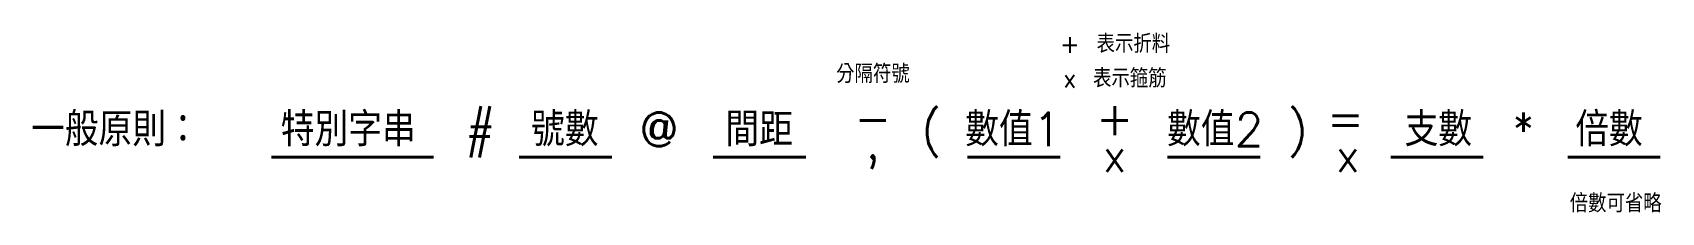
# Model space of a CAD drawing. Header units: centimetres. Extents: x 5610 to 10484, y -3338 to -105.
# Drawn here: x 5610 to 8796, y -457 to -105 of the extents above; entities that cross this region are included whole.
import ezdxf
from ezdxf.enums import TextEntityAlignment as Align

# ---------------------------------------------------------------- set-up
doc = ezdxf.new("R2010")
doc.units = ezdxf.units.CM
doc.layers.add('1', color=1, linetype='Continuous')
doc.styles.add('txt', font='txt.shx', dxfattribs={"height": 0.2, "bigfont": 'chineset.shx'})

msp = doc.modelspace()

# ---------------------------------------------------------------- texts
at = {"layer": '1', "color": 3, "style": 'txt'}
for s, p in [('+ 表示折料', (7727.29, -127.072)), ('分隔符號', (7253.919, -185.971)), ('x 表示箍筋', (7727.29, -194.697)), ('倍數可省略', (8706.753, -439.017))]:
    msp.add_text(s, height=36, dxfattribs=at).set_placement(p, align=Align.MIDDLE_CENTER)
at = {"layer": '1', "color": 7, "style": 'txt'}
for s, p in [('一般原則：', (5772.485, -294.694)), ('特別字串', (6227.86, -294.694)), ('號數', (6651.385, -294.694)), ('(', (7368.4, -294.694)), ('數值1', (7528.757, -294.694)), ('數值2', (7923.597, -294.694)), (')', (8084.958, -294.694)), ('支數', (8359.884, -294.694)), ('倍數', (8693.643, -294.694)), ('間距', (7031.391, -294.694))]:
    msp.add_text(s, height=66, dxfattribs=at).set_placement(p, align=Align.MIDDLE_CENTER)
at = {"layer": '1', "color": 1, "lineweight": 30, "style": 'txt'}
for s, p in [('#', (6486.032, -294.694)), ('+', (7726.853, -272.879)), ('@', (6835.607, -294.694)), ('-', (7253.919, -272.879)), ('=', (8178.323, -272.879)), ('*', (8526.218, -294.694)), (',', (7253.919, -318.689)), ('x', (7726.853, -344.867)), ('x', (8182.773, -344.867))]:
    msp.add_text(s, height=66, dxfattribs=at).set_placement(p, align=Align.MIDDLE_CENTER)
at = {"layer": '1', "color": 251, "style": 'txt'}
for s, p in [('_______', (6236.062, -309.964)), ('____', (6652.716, -309.964)), ('____', (7032.285, -309.964)), ('____', (7529.652, -309.964)), ('____', (7920.914, -309.964)), ('____', (8357.201, -309.964)), ('____', (8703.438, -309.964))]:
    msp.add_text(s, height=66, dxfattribs=at).set_placement(p, align=Align.MIDDLE_CENTER)

doc.saveas('drawing.dxf')
